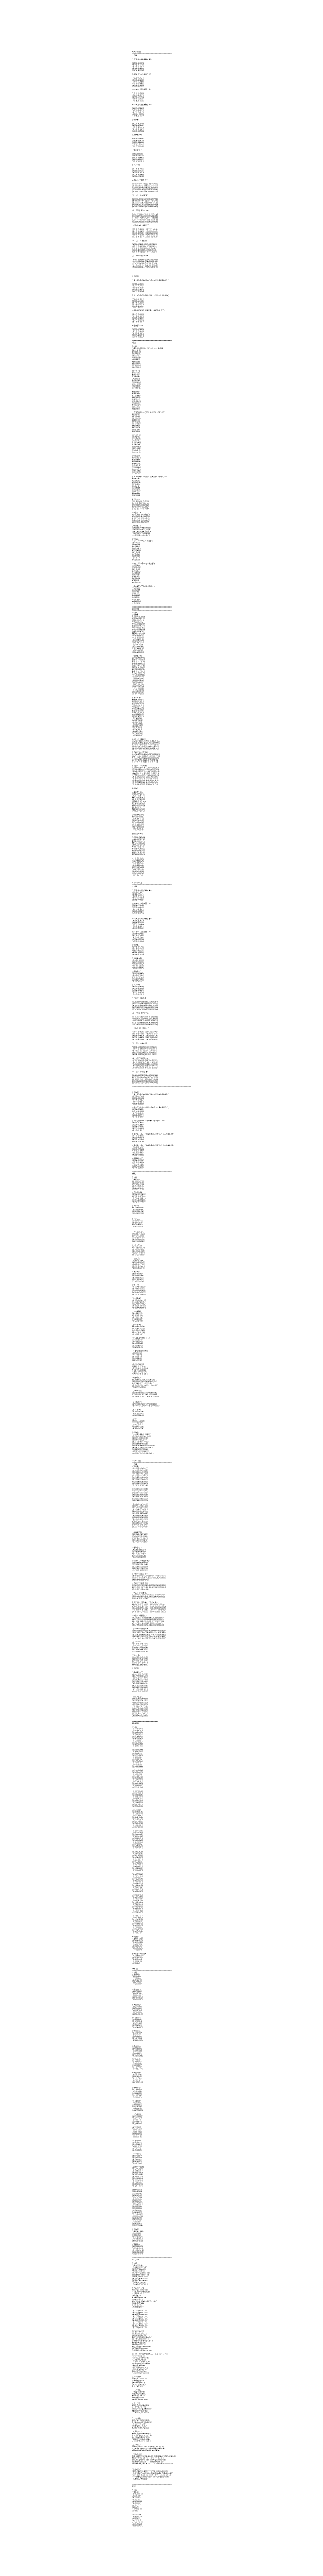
# Model space of a CAD drawing. Header units: millimetres. Extents: x 881 to 1012, y 2311 to 9803.
# Drawn here: x 881 to 1012, y 4337 to 9803 of the extents above; entities that cross this region are included whole.
import ezdxf

# ---------------------------------------------------------------- set-up
doc = ezdxf.new("R2010")
doc.units = ezdxf.units.MM
doc.styles.get("Standard").update_dxf_attribs({"font": 'arial.ttf'})

msp = doc.modelspace()

# ---------------------------------------------------------------- texts
at = {"insert": (881.5, 9803.5), "char_height": 2.5, "width": 136.65, "attachment_point": 1}
msp.add_mtext('===========================================\\P{\\fGulim|b0|i0|c129|p50;주민등록번호\\P}===========================================\\P{\\fGulim|b0|i0|c129|p50;가}. {\\fGulim|b0|i0|c129|p50;검출^I\\P\\P}1. 1900{\\fGulim|b0|i0|c129|p50;년대 출생 내국인 남자\\P\\P}591018-1172371\\P680804-1102783\\P730329-1706946\\P880430-1249901\\P921109-1615769\\P\\P2. 1900{\\fGulim|b0|i0|c129|p50;년대 출생 내국인 여자\\P\\P}511030-2375248\\P600130-2162489\\P771018-2420466\\P811107-2340889\\P990901-2109005\\P\\P3. 2000{\\fGulim|b0|i0|c129|p50;년대 출생 내국인 남자\\P\\P}011113-3173805\\P031012-3898741\\P090706-3473711\\P131007-3727037\\P141101-3464299\\P\\P4. 2000{\\fGulim|b0|i0|c129|p50;년대 출생 내국인 여자\\P\\P}031117-4869415\\P051014-4521919\\P080715-4332122\\P101119-4084302\\P111001-4102019\\P^I\\P5. {\\fGulim|b0|i0|c129|p50;가운데 }- \\P\\P670210-1554381\\P820330-2650193\\P771102-1815710\\P790329-2603426\\P461130-1025451\\P\\P6. {\\fGulim|b0|i0|c129|p50;가운데 공백\\P\\P}841025 2498601 \\P541003 1682176\\P911027 1311966 \\P921015 2712579 \\P751125 1543538\\P\\P7. {\\fGulim|b0|i0|c129|p50;연속일 경우^I^I\\P\\P}9010132257200 \\P5010231710272 \\P6611122189895 \\P5911041084315 \\P9011071843199 \\P\\P8. {\\fGulim|b0|i0|c129|p50;윤년 일때\\P\\P}920229-1620059\\P960229-2478173\\P000229-3092314\\P040229-4950801\\P080229-4556625\\P\\P9. {\\fGulim|b0|i0|c129|p50;구분자 }() {\\fGulim|b0|i0|c129|p50;사용할 경우\\P\\P}(871025-1999173)(840104-2595291)\\P(041116-3927751)(910730-2764731)\\P(420307-1387580)(461011-1271434)\\P(721128-2851885)(720209-1963080)\\P(531009-1429671)(611008-1404197)\\P\\P10. {\\fGulim|b0|i0|c129|p50;구분자 }\\{\\} {\\fGulim|b0|i0|c129|p50;사용할 경우\\P\\P}\\{610330-1389945\\}\\{730506-1377458\\}\\P\\{661010-2679851\\}\\{941027-2424359\\}\\P\\{860530-2252986\\}\\{880304-1257030\\}\\P\\{940514-1221543\\}\\{780309-1277411\\}\\P\\{691117-1835596\\}\\{811014-1691477\\}\\P\\P11. {\\fGulim|b0|i0|c129|p50;구분자 }[] {\\fGulim|b0|i0|c129|p50;사용할 경우\\P\\P}[880313-2345581][870118-2029162]\\P[621002-2700812][630507-2838439]\\P[671121-1254155][841012-2245460]\\P[500712-2442246][710430-1577661]\\P[701120-1651997][761030-2677069]\\P\\P12. {\\fGulim|b0|i0|c129|p50;구분자}tab {\\fGulim|b0|i0|c129|p50;사용할 경우\\P\\P}331126-2943604^I941020-2754353 \\P430620-1260978^I520508-1333049 \\P930115-1395023^I681018-2551591 \\P581023-2938160^I850617-1576771 \\P410630-2885014^I640811-1920529 \\P\\P13. {\\fGulim|b0|i0|c129|p50;구분자 }, {\\fGulim|b0|i0|c129|p50;사용할 경우\\P\\P}720318-2426484,980511-2538213 \\P851127-1390224,051009-4125914 \\P411119-1744834,640330-2836187 \\P681130-1893326,511030-2391341 \\P641120-1913488,111112-3760489 \\P\\P14. {\\fGulim|b0|i0|c129|p50;구분자 }" {\\fGulim|b0|i0|c129|p50;사용할 경우\\P\\P}"620322-1788693""770627-1808181"\\P"481121-2295011""531130-1324135"\\P"420426-2900476""511030-2075242"\\P"481113-2001161""951130-2078348"\\P"850210-2303341""750717-2599459"\\P\\P================================================================\\P\\P^I^I\\P{\\fGulim|b0|i0|c129|p50;나}. {\\fGulim|b0|i0|c129|p50;미검출^I^I\\P\\P}1. {\\fGulim|b0|i0|c129|p50;월 오류}({\\fGulim|b0|i0|c129|p50;날짜 형식에 올수 없는 값이 사용되었을 경우})^I^I\\P\\P423430-2133992\\P952217-2172872\\P731702-1421297\\P834018-2141441\\P551712-2937064\\P\\P2. {\\fGulim|b0|i0|c129|p50;일 오류}({\\fGulim|b0|i0|c129|p50;날짜 형식에 올수 없는 값이 사용되었을 경우})^I^I\\P\\P741093-1480016\\P830671-2113482\\P480756-2424231\\P840736-2324310\\P781167-1575074\\P^I\\P3. {\\fGulim|b0|i0|c129|p50;윤달 오류}({\\fGulim|b0|i0|c129|p50;평년에 윤달날짜가 사용되었을 경우})^I^I\\P\\P690229-2636588\\P770229-1483841\\P810229-1432507 \\P860229-1374374 \\P890229-2684416\\P\\P4. {\\fGulim|b0|i0|c129|p50;검증번호 오류^I^I\\P\\P}660603-2488868\\P730123-2940794\\P750428-1669622\\P800617-2834846\\P941007-1724049\\P\\P===========================================\\P{\\fGulim|b0|i0|c129|p50;여권번호\\P}===========================================\\P{\\fGulim|b0|i0|c129|p50;가}. {\\fGulim|b0|i0|c129|p50;검출\\P}1. {\\fGulim|b0|i0|c129|p50;최초 여권번호}({\\fGulim|b0|i0|c129|p50;국가코드 }2{\\fGulim|b0|i0|c129|p50;자리 }+ 7{\\fGulim|b0|i0|c129|p50;자리 숫자})\\PKR7726840\\PNW4523423\\PSC7567645\\PYP2342343\\PTM4356345\\PKN5345687\\PMP6735666\\PKR1235665\\PSQ3462934\\PSM2094834\\P\\PBS2302394\\PDG3540285\\PID3494804\\PGJ2394000\\PTJ2348348\\PUL2348903\\PGK2304984\\PGW2134098\\PCB2340855\\PCS2340394\\P\\PJB1234084\\PJN2304928\\PGB2348092\\PBN2340955\\PJJ6786787\\PGW9309534\\PGG3492444\\PHD2343423\\PSJ5463453\\PSJ1298953\\P\\P2. {\\fGulim|b0|i0|c129|p50;구 전자 여권번호}({\\fGulim|b0|i0|c129|p50;공간부호 }2{\\fGulim|b0|i0|c129|p50;자리 }+ 7{\\fGulim|b0|i0|c129|p50;자리 숫자})\\PBA3454554\\PBB2235446\\PBG2365445\\PBL2635445\\PBN2534464\\PBO2347892\\PBR2347834\\PBS2374834\\PBT2744873\\PBU2346544\\P\\PCA2344533\\PCB4524554\\PCD3454545\\PCG3457845\\PCH7845784\\PCL3487584\\PCN4387584\\PCO3744563\\PCP4554634\\PCS5455445\\P\\PCZ3454426\\PDG4354554\\PDJ3454545\\PDK6546244\\PDM5454545\\PGK5465445\\PGN5644554\\PGP3645455\\PGR5644555\\PGS5445542\\P\\P3. {\\fGulim|b0|i0|c129|p50;신 전자 여권번호}({\\fGulim|b0|i0|c129|p50;여권의 종류 }1{\\fGulim|b0|i0|c129|p50;자리 }+ 8{\\fGulim|b0|i0|c129|p50;자리 숫자})\\PD58493043 \\PG43894344\\PM09545445\\PS23784834\\PD12098392\\PG43985455\\PM23434645\\PS02015354\\PD54354453\\PG54837434\\P\\P4. {\\fGulim|b0|i0|c129|p50;콤마 }( , )\\PG95795457,RF2831963\\PM51810049,BN8848576\\PM69335159,SE3278248\\PD39424926,KY4741449\\PS78738521,VL4613680\\P\\P5. {\\fGulim|b0|i0|c129|p50;구분자 }Tab \\PS52315260^IGE3804184\\PM58438552^IBN1018724\\PM03614767^IAY8728965\\PDM2069050^IG09236970\\PKU8008092^ID28740957\\P\\P6. {\\fGulim|b0|i0|c129|p50;따옴표 }( " )\\P"SD6071287""M29366851"\\P"NY8278570""D22754883"\\P"CB8231848""M91282368"\\P"CZ1772271""G95308518"\\P"S10086335""S53263548"\\P\\P{\\fGulim|b0|i0|c129|p50;나}. {\\fGulim|b0|i0|c129|p50;미검출\\P}1. {\\fGulim|b0|i0|c129|p50;국가코드 오류}({\\fGulim|b0|i0|c129|p50;최초 여권번호}) \\PAB7726840\\PAA7483748\\PBC2940384\\PCC3240955\\PDD0394034\\PEE2398493\\PFF2398493\\PFA2390505\\PTC2302044\\PDF3984934\\P\\P2. {\\fGulim|b0|i0|c129|p50;공간 부호 오류}({\\fGulim|b0|i0|c129|p50;구 전자여권번호})\\PZZ7726840\\PQQ3098943\\PEE9389433\\PRP2340995\\PGL3498489\\PEI2309840\\PRI4095045\\PFD2393484\\PDI2398944\\PDA4834435\\P\\P3. {\\fGulim|b0|i0|c129|p50;여권종류 오류}({\\fGulim|b0|i0|c129|p50;신 전자여권번호})\\PZ77268401\\PQ12312455\\PA32432344\\PC34346455\\PP45645544\\PL54474554\\PE45455445\\PW45455334\\PZ34554523\\P\\P===========================================\\P{\\fGulim|b0|i0|c129|p50;운전면허번호\\P}===========================================\\P{\\fGulim|b0|i0|c129|p50;가}. {\\fGulim|b0|i0|c129|p50;검출\\P}1. {\\fGulim|b0|i0|c129|p50;가운데 }-\\P{\\fGulim|b0|i0|c129|p50;충남}04-344179-29 \\P{\\fGulim|b0|i0|c129|p50;경기}01-423345-98 \\P{\\fGulim|b0|i0|c129|p50;경기}00-852223-51 \\P{\\fGulim|b0|i0|c129|p50;강원}91-080163-11 \\P{\\fGulim|b0|i0|c129|p50;울산}13-792622-88 \\P{\\fGulim|b0|i0|c129|p50;충남}81-968392-14 \\P{\\fGulim|b0|i0|c129|p50;경남}14-319754-50 \\P{\\fGulim|b0|i0|c129|p50;울산}14-996652-04 \\P{\\fGulim|b0|i0|c129|p50;강원}94-388859-71 \\P{\\fGulim|b0|i0|c129|p50;제주}80-773271-83 \\P13-92-921909-45 \\P25-11-679995-09 \\P26-72-609802-94 \\P16-70-598176-73 \\P16-81-294469-75 \\P25-94-281254-82 \\P15-13-883594-01 \\P21-94-634800-56 \\P26-71-244374-71 \\P15-81-409345-48 \\P\\P2. {\\fGulim|b0|i0|c129|p50;가운데 공백\\P제주 }92 758357 61 \\P{\\fGulim|b0|i0|c129|p50;울산 }10 425334 20 \\P{\\fGulim|b0|i0|c129|p50;충북 }10 142151 78 \\P{\\fGulim|b0|i0|c129|p50;경기 }92 152091 12 \\P{\\fGulim|b0|i0|c129|p50;울산 }11 700173 46 \\P{\\fGulim|b0|i0|c129|p50;서울 }74 661593 55 \\P{\\fGulim|b0|i0|c129|p50;대구 }82 588647 23 \\P{\\fGulim|b0|i0|c129|p50;충남 }74 467285 13 \\P{\\fGulim|b0|i0|c129|p50;충남 }90 154701 77 \\P{\\fGulim|b0|i0|c129|p50;인천 }13 940554 49 \\P13 72 082539 93 \\P26 00 679360 83 \\P15 71 134330 50 \\P13 94 425160 67 \\P15 81 712813 20 \\P15 81 767107 26 \\P14 74 711360 82 \\P22 13 596640 04 \\P26 74 186196 10 \\P26 11 419903 66 \\P\\P3. {\\fGulim|b0|i0|c129|p50;연속일 경우\\P충북}9161086312 \\P{\\fGulim|b0|i0|c129|p50;부산}7454229516 \\P{\\fGulim|b0|i0|c129|p50;울산}7281295718 \\P{\\fGulim|b0|i0|c129|p50;부산}1024921608 \\P{\\fGulim|b0|i0|c129|p50;경남}8227224499 \\P{\\fGulim|b0|i0|c129|p50;울산}8270500416 \\P{\\fGulim|b0|i0|c129|p50;충남}7125100366 \\P{\\fGulim|b0|i0|c129|p50;강원}7403405088 \\P{\\fGulim|b0|i0|c129|p50;울산}7175122999 \\P{\\fGulim|b0|i0|c129|p50;제주}7260597203 \\P167186435311 \\P140339071152 \\P269459523210 \\P129029085709 \\P120151233397\\P151179005379 \\P260155606631 \\P167375732883 \\P140111517923 \\P149082301102 \\P\\P4. {\\fGulim|b0|i0|c129|p50;구분자 }() {\\fGulim|b0|i0|c129|p50;사용할 경우\\P}({\\fGulim|b0|i0|c129|p50;서울}04-740653-16)({\\fGulim|b0|i0|c129|p50;강원}13-498671-76) \\P({\\fGulim|b0|i0|c129|p50;인천}74-109530-91)({\\fGulim|b0|i0|c129|p50;강원}70-160575-50)\\P({\\fGulim|b0|i0|c129|p50;제주}83-038621-36)(21-13-947953-29)\\P(22-73-490463-23)(26-14-423375-64)\\P(21-93-707177-56)(14-81-684298-42)\\P\\P5. {\\fGulim|b0|i0|c129|p50;구분자 }[] {\\fGulim|b0|i0|c129|p50;사용할 경우\\P}[{\\fGulim|b0|i0|c129|p50;대구}74-457588-95][{\\fGulim|b0|i0|c129|p50;강원}92-994261-13]\\P[{\\fGulim|b0|i0|c129|p50;충남}11-297512-82][{\\fGulim|b0|i0|c129|p50;부산}74-078544-23]\\P[{\\fGulim|b0|i0|c129|p50;대전}11-708315-09][23-94-894606-76]\\P[11-72-046754-88][20-10-512747-02]\\P[13-83-817923-40][15-70-032674-51]\\P\\P6. {\\fGulim|b0|i0|c129|p50;구분자 }" {\\fGulim|b0|i0|c129|p50;사용할 경우\\P}"{\\fGulim|b0|i0|c129|p50;인천}00-082387-67""{\\fGulim|b0|i0|c129|p50;대구}72-322720-10"\\P"{\\fGulim|b0|i0|c129|p50;충남}10-142791-63""{\\fGulim|b0|i0|c129|p50;충북}02-006776-96"\\P"{\\fGulim|b0|i0|c129|p50;부산}00-987217-04""{\\fGulim|b0|i0|c129|p50;서울}00-859903-04"\\P"{\\fGulim|b0|i0|c129|p50;충북}80-091516-63""{\\fGulim|b0|i0|c129|p50;강원}13-223579-52"\\P"{\\fGulim|b0|i0|c129|p50;인천}00-761488-76""{\\fGulim|b0|i0|c129|p50;서울}13-916204-68"\\P"25-00-955450-16""11-94-780316-36"\\P"25-13-211813-18""12-74-541979-36"\\P"22-10-262162-46""26-72-955669-68"\\P"15-74-856562-42""26-73-408552-09"\\P"22-73-542755-64""23-83-861601-61"\\P\\P{\\fGulim|b0|i0|c129|p50;나}. {\\fGulim|b0|i0|c129|p50;미검출\\P\\P}1. {\\fGulim|b0|i0|c129|p50;교부지역 오류\\P마산}93-353245-47 \\P{\\fGulim|b0|i0|c129|p50;홍성}02-482391-47\\P{\\fGulim|b0|i0|c129|p50;대천}13-659704-12 \\P{\\fGulim|b0|i0|c129|p50;정선}02-427708-00 \\P{\\fGulim|b0|i0|c129|p50;경기도}13-043341-71 \\P{\\fGulim|b0|i0|c129|p50;고려}93-838152-17 \\P{\\fGulim|b0|i0|c129|p50;제지}04-928772-24 \\P{\\fGulim|b0|i0|c129|p50;충서}83-707150-12 \\P{\\fGulim|b0|i0|c129|p50;대교}71-268635-92 \\P{\\fGulim|b0|i0|c129|p50;사울}82-979160-10\\P\\P94-71-897634-73 \\P46-03-277583-17 \\P76-70-474140-42 \\P55-02-756181-57 \\P81-03-833501-13 \\P90-11-678876-38 \\P46-98-355394-49 \\P70-43-967319-10 \\P72-78-795751-17\\P\\P2. Bin {\\fGulim|b0|i0|c129|p50;번호 오류\\P \\P강원}70-043369-09 \\P{\\fGulim|b0|i0|c129|p50;충남}82-653100-66 \\P{\\fGulim|b0|i0|c129|p50;울산}80-806188-16 \\P{\\fGulim|b0|i0|c129|p50;대전}13-138152-62 \\P{\\fGulim|b0|i0|c129|p50;서울}83-505275-48 \\P{\\fGulim|b0|i0|c129|p50;충남}92-292507-61 \\P{\\fGulim|b0|i0|c129|p50;충남}71-461078-30 \\P{\\fGulim|b0|i0|c129|p50;제주}84-066186-33 \\P{\\fGulim|b0|i0|c129|p50;충북}04-410733-50 \\P{\\fGulim|b0|i0|c129|p50;대구}82-692722-44 \\P\\P21-11-926492-55 \\P14-13-918587-27 \\P16-80-302668-33 \\P16-71-586348-06 \\P25-01-078864-93 \\P26-93-272148-58 \\P13-80-172770-52 \\P26-10-843116-84 \\P16-82-136983-68 \\P13-82-059449-21 \\P\\P\\P===========================================\\P{\\fGulim|b0|i0|c129|p50;외국인등록번호\\P}===========================================\\P{\\fGulim|b0|i0|c129|p50;가}. {\\fGulim|b0|i0|c129|p50;검출^I\\P\\P}1. 1900{\\fGulim|b0|i0|c129|p50;년대 출생 외국인 남자\\P}561030-5153624\\P690429-5704144 \\P790208-5583918\\P800917-5436470\\P960725-5744804 \\P\\P2. 1900{\\fGulim|b0|i0|c129|p50;년대 출생 외국인 여자\\P}571130-6412139\\P601030-6749703\\P760614-6648916\\P891128-6896678\\P941030-6697374\\P\\P\\P3. 2000{\\fGulim|b0|i0|c129|p50;년대 출생 외국인 남자\\P}000907-7005749\\P021121-7554362\\P061013-7758446\\P081130-7868647\\P130103-7556363\\P\\P4. 2000{\\fGulim|b0|i0|c129|p50;년대 출생 외국인 여자\\P}010730-8277853\\P050102-8208507\\P070714-8717894\\P110730-8297320\\P151030-8189844\\P^I\\P5. {\\fGulim|b0|i0|c129|p50;가운데 }- \\P640806-5952593\\P650606-6327551\\P701014-5803073\\P460421-5867023\\P850930-6462179\\P\\P6. {\\fGulim|b0|i0|c129|p50;가운데 공백\\P}570830 5287992\\P460907 6248580\\P601030 6955288\\P831020 6056069 \\P731015 5438303 \\P\\P7. {\\fGulim|b0|i0|c129|p50;연속일 경우^I^I\\P}7701276128963 \\P7205305129552 \\P4110155292743 \\P4401085779765 \\P6903306801416 \\P\\P8. {\\fGulim|b0|i0|c129|p50;윤년 일때\\P}920229-6161968\\P960229-6071901\\P040229-5556678\\P080229-5388945\\P120229-6310648\\P\\P9. {\\fGulim|b0|i0|c129|p50;구분자 }() {\\fGulim|b0|i0|c129|p50;사용할 경우\\P\\P}(421125-6083713)(691130-6552344)\\P(750721-5565005)(680930-5709031)\\P(981122-5204724)(470504-5137654)\\P(830723-5054748)(621026-5334069)\\P(781024-6361368)(840214-5883294)\\P\\P10. {\\fGulim|b0|i0|c129|p50;구분자 }[] {\\fGulim|b0|i0|c129|p50;사용할 경우\\P\\P}[561008-6408393][681120-5808439]\\P[440528-6511609][471119-5128554]\\P[760613-6184275][820310-6200212]\\P[671019-6744348][831030-5846873]\\P[460719-5837669][630430-6074384]\\P\\P11. {\\fGulim|b0|i0|c129|p50;구분자}tab {\\fGulim|b0|i0|c129|p50;사용할 경우\\P\\P}731017-5835283^I471030-6159838 \\P631025-6814581^I551005-6918713 \\P590930-5749610^I651030-5254170 \\P940907-5746455^I800225-6228363 \\P870312-6977680^I691113-6470297 \\P\\P12. {\\fGulim|b0|i0|c129|p50;구분자 }, {\\fGulim|b0|i0|c129|p50;사용할 경우\\P\\P}771030-5209295,821104-5856663 \\P781019-5090501,931116-5021019 \\P830304-5757313,920417-6017263 \\P991112-6222220,681016-6850506 \\P980805-5369725,720704-5202334 \\P\\P13. {\\fGulim|b0|i0|c129|p50;구분자 }" {\\fGulim|b0|i0|c129|p50;사용할 경우\\P}"761011-6208048""461126-6427003"\\P"900101-5898213""760617-6070468"\\P"451028-6215955""630914-6457668"\\P"951104-5245240""641103-6362719"\\P"701018-5515075""911009-6551209"\\P\\P14. {\\fGulim|b0|i0|c129|p50;구분자 }\\{\\} {\\fGulim|b0|i0|c129|p50;사용할 경우\\P\\P}\\{601001-6955566\\}\\{521123-6494423\\}\\P\\{481126-5414574\\}\\{550430-6528939\\}\\P\\{971004-6468105\\}\\{730608-5778672\\}\\P\\{940608-6310897\\}\\{891005-6203432\\}\\P\\{500315-6771459\\}\\{990225-5655839\\}\\P\\P================================================================\\P\\P^I^I\\P{\\fGulim|b0|i0|c129|p50;나}. {\\fGulim|b0|i0|c129|p50;미검출^I^I\\P}1. {\\fGulim|b0|i0|c129|p50;월 오류}({\\fGulim|b0|i0|c129|p50;날짜 형식에 올수 없는 값이 사용되었을 경우})^I^I\\P834730-5772950\\P902318-6694681\\P622505-5253442\\P531814-6385841\\P771330-5806329\\P\\P2. {\\fGulim|b0|i0|c129|p50;일 오류}({\\fGulim|b0|i0|c129|p50;날짜 형식에 올수 없는 값이 사용되었을 경우})^I^I\\P410798-6388854\\P841197-6600385\\P560742-6339707\\P821199-6525743\\P550788-5898852\\P^I\\P3. {\\fGulim|b0|i0|c129|p50;윤달 오류}({\\fGulim|b0|i0|c129|p50;평년에 윤달날짜가 사용되었을 경우})^I^I\\P670229-5194372\\P710229-6793479\\P810229-5487694\\P860229-6140534\\P990229-5145544\\P^I^I\\P4. {\\fGulim|b0|i0|c129|p50;현재년도 기준으로 출생하지 않은 }2000{\\fGulim|b0|i0|c129|p50;년도 이후 외국인 남자\\P}240512-7035509\\P270215-7776646\\P300829-7013621\\P451130-7734781\\P\\P5. {\\fGulim|b0|i0|c129|p50;현재년도 기준으로 출생하지 않은 }2000{\\fGulim|b0|i0|c129|p50;년도 이후 외국인 여자\\P}171030-8557094\\P271130-8706691\\P311030-8190909\\P381023-8430874\\P490629-8425882\\P\\P6. {\\fGulim|b0|i0|c129|p50;검증번호 오류^I^I\\P}670821-5317627\\P571130-6336586\\P721014-6016537\\P811027-6217597\\P870803-5428309\\P\\P===========================================\\P{\\fGulim|b0|i0|c129|p50;계좌번호\\P}===========================================\\P{\\fGulim|b0|i0|c129|p50;가}. {\\fGulim|b0|i0|c129|p50;검출\\P}1. {\\fGulim|b0|i0|c129|p50;국민은행\\P}478-12-1556-454\\P236-86-6745-456\\P646-45-6474-566\\P483-54-7983-378\\P209-95-5745-456\\P\\P2. {\\fGulim|b0|i0|c129|p50;주택은행}({\\fGulim|b0|i0|c129|p50;구})\\P575790-79-328515\\P459034-35-498555\\P128745-55-349555\\P203444-23-589666\\P590234-65-959522\\P\\P3. {\\fGulim|b0|i0|c129|p50;신한은행\\P}459-234-635945\\P563-453-234934\\P458-135-594598\\P384-934-239894\\P\\P\\P4. {\\fGulim|b0|i0|c129|p50;우리은행\\P}243-12-004727\\P534-26-465344\\P454-23-345874\\P123-34-456678\\P\\P\\P5. {\\fGulim|b0|i0|c129|p50;우리은행}({\\fGulim|b0|i0|c129|p50;가상})\\P5452-544-445624\\P4455-453-482541\\P3574-443-245423\\P3943-695-293178\\P6345-234-346989\\P\\P6. {\\fGulim|b0|i0|c129|p50;농협은행}({\\fGulim|b0|i0|c129|p50;신})\\P423-2345-8321-54\\P394-5623-6948-54\\P498-4365-3495-84\\P504-6432-3248-93\\P434-6465-2348-94\\P\\P7. {\\fGulim|b0|i0|c129|p50;농협은행\\P}142437-54-64851\\P432342-65-29482\\P595433-85-29343\\P602342-12-59544\\P736234-05-29435\\P\\P8. {\\fGulim|b0|i0|c129|p50;외환은행\\P}938-344545-344\\P545-446355-453\\P756-534234-547\\P455-643534-545\\P312-443255-354\\P\\P9. {\\fGulim|b0|i0|c129|p50;하나은행\\P}102-926180-48437\\P896-999643-28704 \\P940-579709-07522 \\P345-028839-14215 \\P678-451456-86383 \\P\\P10. {\\fGulim|b0|i0|c129|p50;기업은행\\P}066-016723-97-131\\P344-623544-34-444\\P234-454563-56-442\\P234-125344-42-453\\P784-134768-85-445\\P\\P11. {\\fGulim|b0|i0|c129|p50;한미은행\\P}584-48384-394\\P432-39849-584\\P398-23944-894\\P043-29348-684\\P058-44546-645\\P\\P12. {\\fGulim|b0|i0|c129|p50;씨티은행}({\\fGulim|b0|i0|c129|p50;구})\\P453-43453-134-45\\P654-64854-452-35\\P442-45646-452-23\\P465-97756-477-48\\P034-78435-344-24\\P\\P13. {\\fGulim|b0|i0|c129|p50;산업은행 }CMS({\\fGulim|b0|i0|c129|p50;구계좌})\\P243-63-34576-7\\P654-45-12675-3\\P235-65-56344-5\\P745-65-34555-3\\P765-23-67345-3\\P\\P14. {\\fGulim|b0|i0|c129|p50;메리츠종합금융증권\\P}1239-6534-23\\P0291-7845-94\\P9384-2935-54\\P9325-7892-12\\P6945-4322-49\\P\\P15.{\\fGulim|b0|i0|c129|p50;문자}+{\\fGulim|b0|i0|c129|p50;계좌번호\\P신한}651-17-214757 \\P{\\fGulim|b0|i0|c129|p50;기업}725920-04-449293 \\P{\\fGulim|b0|i0|c129|p50;하나}847-91-90938-9 \\P{\\fGulim|b0|i0|c129|p50;우리}220-36-9981-037 \\P{\\fGulim|b0|i0|c129|p50;국민}944-530047-43818\\P\\P16. {\\fGulim|b0|i0|c129|p50;콤마 }( , )\\P464-119830-172,116-26-901700\\P5562-535-075023,529-936-174743\\P414-26402-102,178-93-961812\\P385-02022-566-25,700-01-4526-944\\P709-207741-00619,\\P\\P17. {\\fGulim|b0|i0|c129|p50;구분자 }Tab \\P2230-873-894529^I649-669176-812 \\P817-05-9191-281^I410-735-074840 \\P318-99-9615-576^I130-665814-67266 \\P\\P\\P18. {\\fGulim|b0|i0|c129|p50;따옴표 }( " )\\P"917390-93-71155""157-65923-890" \\P"611250-70-048895""7350-398-588218" \\P\\P19. {\\fGulim|b0|i0|c129|p50;신협은행\\P}132-083-862363\\P132-173-326612\\P132-100-036161\\P\\P20.{\\fGulim|b0|i0|c129|p50;기타\\P}485053-41-16160 \\P127-27476-887 \\P637-95-38461-4 \\P710-18-7642029 \\P100-33-4757990 \\P\\P{\\fGulim|b0|i0|c129|p50;나}. {\\fGulim|b0|i0|c129|p50;미검출\\P}1. {\\fGulim|b0|i0|c129|p50;계좌번호 패턴이 아닌 경우\\P}3493493-9023859-2192384\\P920203943-939-54425\\P2384093-2389489-23\\P93004-2398004-39-432\\P2346-586785-345-223\\P234934-4503403-49394-595-43\\P09890023-23465-434234265\\P903485092834023904\\P3940850930-30945803\\P3-20984-02934-304958-09345\\P\\P\\P===========================================\\P{\\fGulim|b0|i0|c129|p50;신용카드번호\\P}===========================================\\P{\\fGulim|b0|i0|c129|p50;가}. {\\fGulim|b0|i0|c129|p50;검출\\P}1. {\\fGulim|b0|i0|c129|p50;가운데 }-\\P3762-5048-6254-5772\\P5543-4925-9843-5180\\P4296-1253-2117-6661\\P3571-0402-7610-4683\\P9445-4780-7712-0402\\P5521-2271-9277-3719\\P9490-9504-7384-1975\\P9430-2099-9206-8872\\P4689-0829-2979-0101\\P9200-6170-4104-2748\\P\\P9445-2445-2044-5030 \\P8110-7172-5327-9557 \\P9410-1961-5474-3695\\P3565-2391-0883-5286\\P0005-1881-3749-8034\\P4140-2747-5916-4423\\P5310-7209-2965-5261\\P\\P2050-9624-7927-5493\\P5583-7041-9874-4196\\P5521-3307-8427-7816 \\P0002-5998-2241-6912 \\P4067-2514-1011-4392 \\P9450-8100-8421-3147\\P2000-1459-9590-3951\\P4038-1127-1930-6566\\P0002-2573-8618-7334\\P9410-1272-3138-5457\\P0002-1800-2347-7332\\P4118-9781-3556-3599\\P9200-2121-1779-2846\\P\\P\\P2. {\\fGulim|b0|i0|c129|p50;가운데 공백\\P}3560 3111 9585 4556\\P6234 5416 1829 3144\\P4114 7190 2814 5670\\P2000 1226 1748 3407 \\P3762 5545 3075 5857 \\P\\P\\P3. {\\fGulim|b0|i0|c129|p50;연속일 경우\\P}2000354486657700\\P5145080089989310\\P4030113073525104\\P9490134285737495\\P7001176856380003\\P\\P4. 15{\\fGulim|b0|i0|c129|p50;자리 신용카드}(amex)\\P3710-0266-5087-5735\\P3779-8856-2220-7246  \\P3751-4450-3657-2271\\P3762-7294-3038-7312\\P3779-8860-0631-6876\\P\\P5. {\\fGulim|b0|i0|c129|p50;구분자 }() {\\fGulim|b0|i0|c129|p50;사용할 경우\\P}(9100-3125-6847-4778)(4092-3179-3422-6977)\\P(4038-1218-1788-6270)(5521-3395-9695-5808)\\P(5528-3972-8232-6943)\\P\\P6. {\\fGulim|b0|i0|c129|p50;구분자 }\\{\\} {\\fGulim|b0|i0|c129|p50;사용할 경우\\P}\\{9451-6217-9996-7250\\}\\{2050-9432-1128-3508\\}\\P\\{4386-7493-9487-8985\\}\\{4374-3254-9281-4547\\}\\P\\{2050-3652-4063-2564\\}\\P\\P7. {\\fGulim|b0|i0|c129|p50;구분자 }[] {\\fGulim|b0|i0|c129|p50;사용할 경우\\P}[2050-2497-7343-9748][3560-2125-8626-5644]\\P[9490-4041-6164-8243][4048-2278-7203-6806]\\P[5599-6211-7685-6960]\\P\\P8. {\\fGulim|b0|i0|c129|p50;연속된주민번호 }tab{\\fGulim|b0|i0|c129|p50;으로 분리할 경우\\P}4404-4724-8029-9804^I4510-9955-1569-7577\\P9410-1214-0108-4537^I9451-1132-8941-0439\\P0001-1785-6683-4282^I6244-8026-5150-2959\\P8110-5065-9760-6140^I5589-2701-9094-3669\\P9464-7825-4047-1557^I8110-2883-9875-6636\\P\\P9. {\\fGulim|b0|i0|c129|p50;구분자 }, {\\fGulim|b0|i0|c129|p50;사용할 경우\\P}5551-1225-4225-3038,5488-1825-8855-8045\\P4067-4553-2113-6085,5528-3985-9126-9931\\P4553-2706-4465-7316,5342-9288-8390-0944\\P9451-3288-7160-7859,9100-3981-5825-0231\\P5361-4878-1434-9107,4220-1853-0093-0182\\P\\P10. {\\fGulim|b0|i0|c129|p50;구분자 }" {\\fGulim|b0|i0|c129|p50;사용할 경우\\P}"6243-7822-5727-5682""8110-7687-4571-3299"\\P"4854-9238-1076-2304""4900-2026-2533-9564"\\P"9417-3179-4014-9632""5164-1164-4680-8342"\\P"5547-2025-3890-8097""9481-3446-3506-9686"\\P"4284-3935-9962-4341""2050-6421-7003-8990"\\P\\P11. {\\fGulim|b0|i0|c129|p50;마스터카드\\P}5551-1109-3536-2276\\P5377-3107-3610-2135\\P5414-6840-7681-5240\\P5491-5582-0436-6902\\P5121-1459-4067-8770\\P\\P12.{\\fGulim|b0|i0|c129|p50;비자카드\\P}4075-5800-1020-3399\\P4216-0749-5124-7987\\P4426-6006-4552-8980\\P4617-8182-7209-0418\\P4574 9221 8790 2971\\P\\P{\\fGulim|b0|i0|c129|p50;나}. {\\fGulim|b0|i0|c129|p50;미검출\\P\\P}1. {\\fGulim|b0|i0|c129|p50;검증번호 오류\\P}3550-4117-8249-2530\\P2201-7976-6932-8275  \\P3845-0143-6212-0276  \\P3669-9029-2863-4991  \\P0739-2602-3079-4504  \\P3566-4768-8431-9792  \\P3957-7061-2804-2546  \\P3063-1860-9804-0633  \\P3551-7792-3676-0911  \\P3975-0191-1707-3532\\P\\P\\P2. Bin {\\fGulim|b0|i0|c129|p50;번호 오류\\P}5040-1156-9234-0166  \\P8922-3102-6050-4379  \\P6979-3637-0525-4221  \\P1030-9191-7812-6275  \\P0413-0607-2414-4725  \\P4615-5294-0383-2139  \\P6309-8592-9324-7197  \\P6014-3818-4748-6276  \\P9108-1624-7611-2305  \\P1806-5775-9012-7073  \\P\\P\\P============================\\P{\\fGulim|b0|i0|c129|p50;핸드폰번호\\P}============================\\P{\\fGulim|b0|i0|c129|p50;가}. {\\fGulim|b0|i0|c129|p50;검출\\P}010-2429-3919 \\P010-2430-1959 \\P010-2600-7179 \\P010-2622-0712 \\P010-2739-3066 \\P010-2772-7670 \\P010-2778-6114 \\P010-2828-0064 \\P010-2831-1546 \\P010-3026-4125 \\P\\P010-3135-1642 \\P010-3605-7325 \\P010-3679-4781 \\P010-3763-9100 \\P010-3827-8084 \\P010-3839-4991 \\P010-3932-3414 \\P010-4051-4571 \\P010-4171-6241 \\P010-4650-0543 \\P\\P010-4810-0899 \\P010-4939-4208 \\P010-5276-7164 \\P010-5439-4746 \\P010-5476-2430 \\P010-5567-2106 \\P010-5770-7966 \\P010-5808-5502 \\P010-6268-3354 \\P010-6312-1249 \\P\\P010-6331-9648 \\P010-6623-0913 \\P010-6645-2681 \\P010-6645-5199 \\P010-6948-7276 \\P010-6960-1197 \\P010-7043-8688 \\P010-7115-8726 \\P010-7200-6939 \\P\\P010-7348-9611 \\P010-7386-9381 \\P010-7390-6780 \\P010-7408-3054 \\P010-7442-4787 \\P010-7489-2170 \\P010-7515-8664 \\P010-7682-9783 \\P010-7846-6077 \\P010-8029-8358 \\P\\P010-8222-7845 \\P010-8426-4055 \\P010-8587-4681 \\P010-8621-2867 \\P010-8642-6518 \\P010-8676-6626 \\P010-8771-7958 \\P010-8788-5991 \\P010-8860-5808 \\P010-9069-6905 \\P\\P010-9072-0253 \\P010-9122-0462 \\P010-9211-5842 \\P010-9242-5476 \\P010-9411-6273 \\P010-9719-8304 \\P010-9721-5199 \\P010-9814-0175 \\P010-9957-8337 \\P010-9967-5121 \\P010-9981-3338\\P\\P010-2007-9147 \\P010-2019-1196 \\P010-2028-5396 \\P010-2035-1718 \\P010-2042-0803 \\P010-2044-2480 \\P010-2056-5355 \\P010-2064-1141 \\P010-2066-1729 \\P010-2069-1170 \\P\\P010-2069-4168 \\P010-2103-3557 \\P010-2107-2842 \\P010-2109-1372 \\P010-2138-8406 \\P010-2150-9998 \\P010-2155-8236 \\P010-2164-6808 \\P010-2171-2080 \\P010-2184-6878 \\P\\P010-2196-4672 \\P010-2211-0505 \\P010-2223-0928 \\P010-2227-9424 \\P010-2231-8365 \\P010-2235-7976 \\P010-2241-8384 \\P010-2261-2630 \\P010-2264-7324 \\P010-2266-1331 \\P\\P{\\fGulim|b0|i0|c129|p50;나}. {\\fGulim|b0|i0|c129|p50;미검출\\P}1. {\\fGulim|b0|i0|c129|p50;잘못된 기지국\\P}015-1244-5378\\P012-1233-1588\\P013-5894-3944\\P000-3943-1034\\P001-3234-3894\\P014-2398-3944\\P\\P2. {\\fGulim|b0|i0|c129|p50;잘못된 자리수 번호\\P}010-4243-34254\\P010-33434-2344\\P010-1232-432\\P010-12-34484\\P010-123-12\\P\\P===========================================\\P{\\fGulim|b0|i0|c129|p50;전화번호\\P}===========================================\\P{\\fGulim|b0|i0|c129|p50;가}. {\\fGulim|b0|i0|c129|p50;검출\\P}1. {\\fGulim|b0|i0|c129|p50;서울}(02) \\P02-875-5688\\P02-391-3566\\P02-6748-0405\\P02-2298-8900\\P02-5535-6035\\P\\P\\P2. {\\fGulim|b0|i0|c129|p50;경기}(031)\\P031-375-5292\\P031-222-0957\\P031-8015-0102\\P031-8015-3660\\P031-8015-3661\\P\\P\\P3. {\\fGulim|b0|i0|c129|p50;부산}(051)\\P051-245-5359\\P051-761-0002\\P051-702-0998\\P051-405-2992\\P051-9968-0459\\P\\P4. {\\fGulim|b0|i0|c129|p50;대구}(053)\\P053-759-5008\\P053-423-9392\\P053-943-1882\\P053-759-7333\\P053-2349-8897\\P\\P5. {\\fGulim|b0|i0|c129|p50;인천}(032)\\P032-502-0308\\P032-546-1747\\P032-817-9289\\P032-867-9982\\P032-3176-7188 \\P\\P\\P6. {\\fGulim|b0|i0|c129|p50;광주}(062)\\P062-959-0321\\P062-514-6884\\P062-946-3399\\P062-373-4343\\P062-5155-1621\\P\\P7. {\\fGulim|b0|i0|c129|p50;대전}(042)\\P042-489-6677\\P042-626-2600\\P042-282-5377\\P042-283-8000\\P042-2895-1797\\P\\P8. {\\fGulim|b0|i0|c129|p50;울산}(052)\\P052-201-5500\\P052-249-0150\\P052-297-9977\\P052-223-7821\\P052-4627-7465\\P\\P\\P9. {\\fGulim|b0|i0|c129|p50;충북}(043)\\P043-266-6333\\P043-232-2005\\P043-213-3553\\P043-236-0356\\P043-929-3929\\P\\P10. {\\fGulim|b0|i0|c129|p50;충남}(041)\\P041-567-4990\\P041-565-6232\\P041-574-7050\\P041-353-8212\\P041-2777-8589\\P\\P11. {\\fGulim|b0|i0|c129|p50;전북}(063)\\P063-8407-8154 \\P063-531-7522\\P063-464-7181\\P063-463-5445\\P063-564-9419\\P\\P12. {\\fGulim|b0|i0|c129|p50;전남}(061)\\P061-351-7373\\P061-681-6882\\P061-281-0055\\P061-285-3102\\P061-860-5102\\P\\P13. {\\fGulim|b0|i0|c129|p50;경북}(054)\\P054-373-5245\\P054-456-8248\\P054-857-8118\\P054-462-1231\\P054-935-5850\\P\\P14. {\\fGulim|b0|i0|c129|p50;경남}(055)\\P055-646-6547\\P055-362-0302\\P055-283-0070\\P055-243-3570\\P055-681-2408\\P\\P15. IP{\\fGulim|b0|i0|c129|p50;전화기}(070)\\P070-4983-3696\\P070-7885-7114\\P070-7124-0009\\P070-4117-0147\\P070-8271-1733\\P070-4235-3212\\P070-7935-7379\\P070-4030-5154\\P070-9558-5822\\P070-8872-9373\\P\\P02-3770-0739 \\P02-6434-3604 \\P02-6434-3603\\P02-2022-7192 \\P02-3625-9954 \\P033-827-6689 \\P02-7905-6791 \\P064-7285-6115 \\P064-7285-6114 \\P02-9559-6304\\P02-9559-6305 \\P043-787-5537 \\P042-234-6575 \\P033-2769-0537 \\P061-8625-6648 \\P02-9034-9753\\P02-6539-0386 \\P02-5130-4045 \\P02-9929-2938 \\P051-5917-2044 \\P\\P{\\fGulim|b0|i0|c129|p50;나}. {\\fGulim|b0|i0|c129|p50;미검출\\P}1. {\\fGulim|b0|i0|c129|p50;잘못된 지역번호\\P}03-875-5688\\P04-391-3566\\P066-6748-0405\\P021-2298-8900\\P599-3394-5382\\P\\P2. {\\fGulim|b0|i0|c129|p50;잘못된 번호\\P}02-8752-56882\\P051--245-53593\\P070--4983-36964\\P031-22223-0957\\P031-80153-0102\\P\\P===========================================\\P{\\fGulim|b0|i0|c129|p50;이메일주소\\P}===========================================\\P{\\fGulim|b0|i0|c129|p50;가}. {\\fGulim|b0|i0|c129|p50;검출\\P}1. {\\fGulim|b0|i0|c129|p50;숫자}@{\\fGulim|b0|i0|c129|p50;도메인\\P}1234@somansa.com\\P423442@nate.com\\P30942@gmail.com\\P949230394@hotmail.com\\P90238942@hanmail.net\\P021398@hotmail.com\\P2390403@yahoo.com\\P3034021@empas.com\\P03343@scope.com\\P54323@samsung.com\\P\\P2. {\\fGulim|b0|i0|c129|p50;소문자}@{\\fGulim|b0|i0|c129|p50;도메인\\P}smkim@somansa.com\\Pminustwo@naver.com13                                                                                                                                                                                                          \\Phke@gmail.co.kr\\Pjslee@euc.kr\\Pkhpark@hanmail.net\\Pwerwrew@co.kr\\Pvisasd.lsdsd-am@diplomatie.gouv.fr\\Pasdadjklw@ne.jp\\Plinkedfk@gov.uk\\Perwerwjdf@co.kr\\P\\Papple123@naver.com\\Papple124@naver.com\\Papple125@naver.com\\Papple126@naver.com\\Papple127@naver.com\\Papple128@naver.com\\Papple129@naver.com\\Papple130@naver.com\\Papple131@naver.com\\Papple132@naver.com\\P\\P3. {\\fGulim|b0|i0|c129|p50;대문자}@{\\fGulim|b0|i0|c129|p50;도메인\\P}KOREAR@nate.com\\PSMILEI@hanmail.net\\PNASTICRA@somansa.com\\PAUTONCAR@meil.com\\PCOFFIHMACHINE@soul.com   \\PKOREA@nate.com\\PSMILE@hanmail.net\\PNASTICA@somansa.com\\PAUTOCAR@meil.com\\PCOFFIMACHINE@soul.com \\P\\P4.{\\fGulim|b0|i0|c129|p50;사용가능한 특수문자 포함}(- _ ~ ! $ & \' ( ) * + , ; = :)\\Pplus_test@app.cp\\Phipen-2@somansa.com\\Phit_man@naver.com\\Porange_cara@gmail.com\\Pinternal-test@hanmail.net\\Probot-v@nate.com\\Pbell_1234@naver.com\\Perase_00@yahoo.com\\Pstar-craft@marine.st\\Pblizzard_234@naver.com\\P\\P6. .{\\fGulim|b0|i0|c129|p50;뒤가 }2{\\fGulim|b0|i0|c129|p50;자리\\P}smkim@somansa.co\\Pgildong@gs25.cu\\Pgundam24@ani.jp\\Pnagasakki@japan.go\\Psk5412@basket.co\\P\\P7. .{\\fGulim|b0|i0|c129|p50;뒤가 }3{\\fGulim|b0|i0|c129|p50;자리\\P}Terry@naver.com\\PAndy@hanmail.net\\PHonda@gmail.com\\Plisaa@daum.com\\Pandrew@hotmail.com\\P\\P8. .{\\fGulim|b0|i0|c129|p50;뒤가 }4{\\fGulim|b0|i0|c129|p50;자리\\P}smkim@somansa.comp\\Pseoul765@sudo.city\\Pamerican1234@indian.usat\\PBigDaddy@naver.orgs\\PTestPartner@micro.soft\\P\\P\\P9. .{\\fGulim|b0|i0|c129|p50;뒤가 }5{\\fGulim|b0|i0|c129|p50;자리\\P}smkim@somansa.compu\\PMinustwo-_-12@naver.orcar\\Poasis@desert.araba\\PLoveis@gold.money\\PRandom@chating.cioas\\P\\P10. .{\\fGulim|b0|i0|c129|p50;뒤가 }6{\\fGulim|b0|i0|c129|p50;자리\\P}smkim@somansa.comput\\PJsLee9898@american.extrim\\PHKEKKK@oginal.phycoa\\Phoradrim@index.busstop\\Psakura1208@last.cumdom\\P\\P11. {\\fGulim|b0|i0|c129|p50;콤마 }( , )\\PkhPRK@hotmail.com,sm34im@somansa.com\\Pminu33stwo@naver.com,hkasde@gmail.co.kr\\Pjsl55ee@euc.kr,kh66park@hanmail.net\\P\\P12. {\\fGulim|b0|i0|c129|p50;구분자 }Tab \\PSmkimd1234@somansa.com^IMinuddstow4321@naver.com\\PHke82fg82@gmail.com^IjsLede1212@euc.kr\\PkhPAaRK@hotmail.com^I123ff4@somansa.com\\P42344f2@nate.com^I309d42@gmail.com\\P94923f0394@hotmail.com^I90238d942@hanmail.net^I\\P\\P\\P13. {\\fGulim|b0|i0|c129|p50;따옴표 }( " )\\P"wind_sdfoccker@naver.com""sprindfg@nate.com"\\P"fall-windfter@daum.com""OriginDragdfon@blizzard.com"\\P"Nice_daddfdy@hotmail.com""Fate-Sdftate@yahoo.com"\\P"Animafdia@somansa.com""Test_kdfing@final.com"\\P"Notidfce_1@test.isq"\\P\\P\\P===========================================\\PIP{\\fGulim|b0|i0|c129|p50;주소\\P}===========================================\\P{\\fGulim|b0|i0|c129|p50;가}. {\\fGulim|b0|i0|c129|p50;검출\\P}1. {\\fGulim|b0|i0|c129|p50;일반 }ip\\P192.168.10.151\\P10.1.10.233\\P159.23.51.5\\P59.157.15.4\\P192.168.104.4\\P168.126.63.1\\P254.23.12.2\\P43.2.1.45\\P111.5.123.222\\P33.21.1.5\\P\\P128.20.1.254\\P192.168.5.218\\P168.59.4.6\\P146.23.11.25\\P21.224.241.172 \\P15.161.85.212 \\P161.131.150.17 \\P', dxfattribs=at)

doc.saveas('drawing.dxf')
